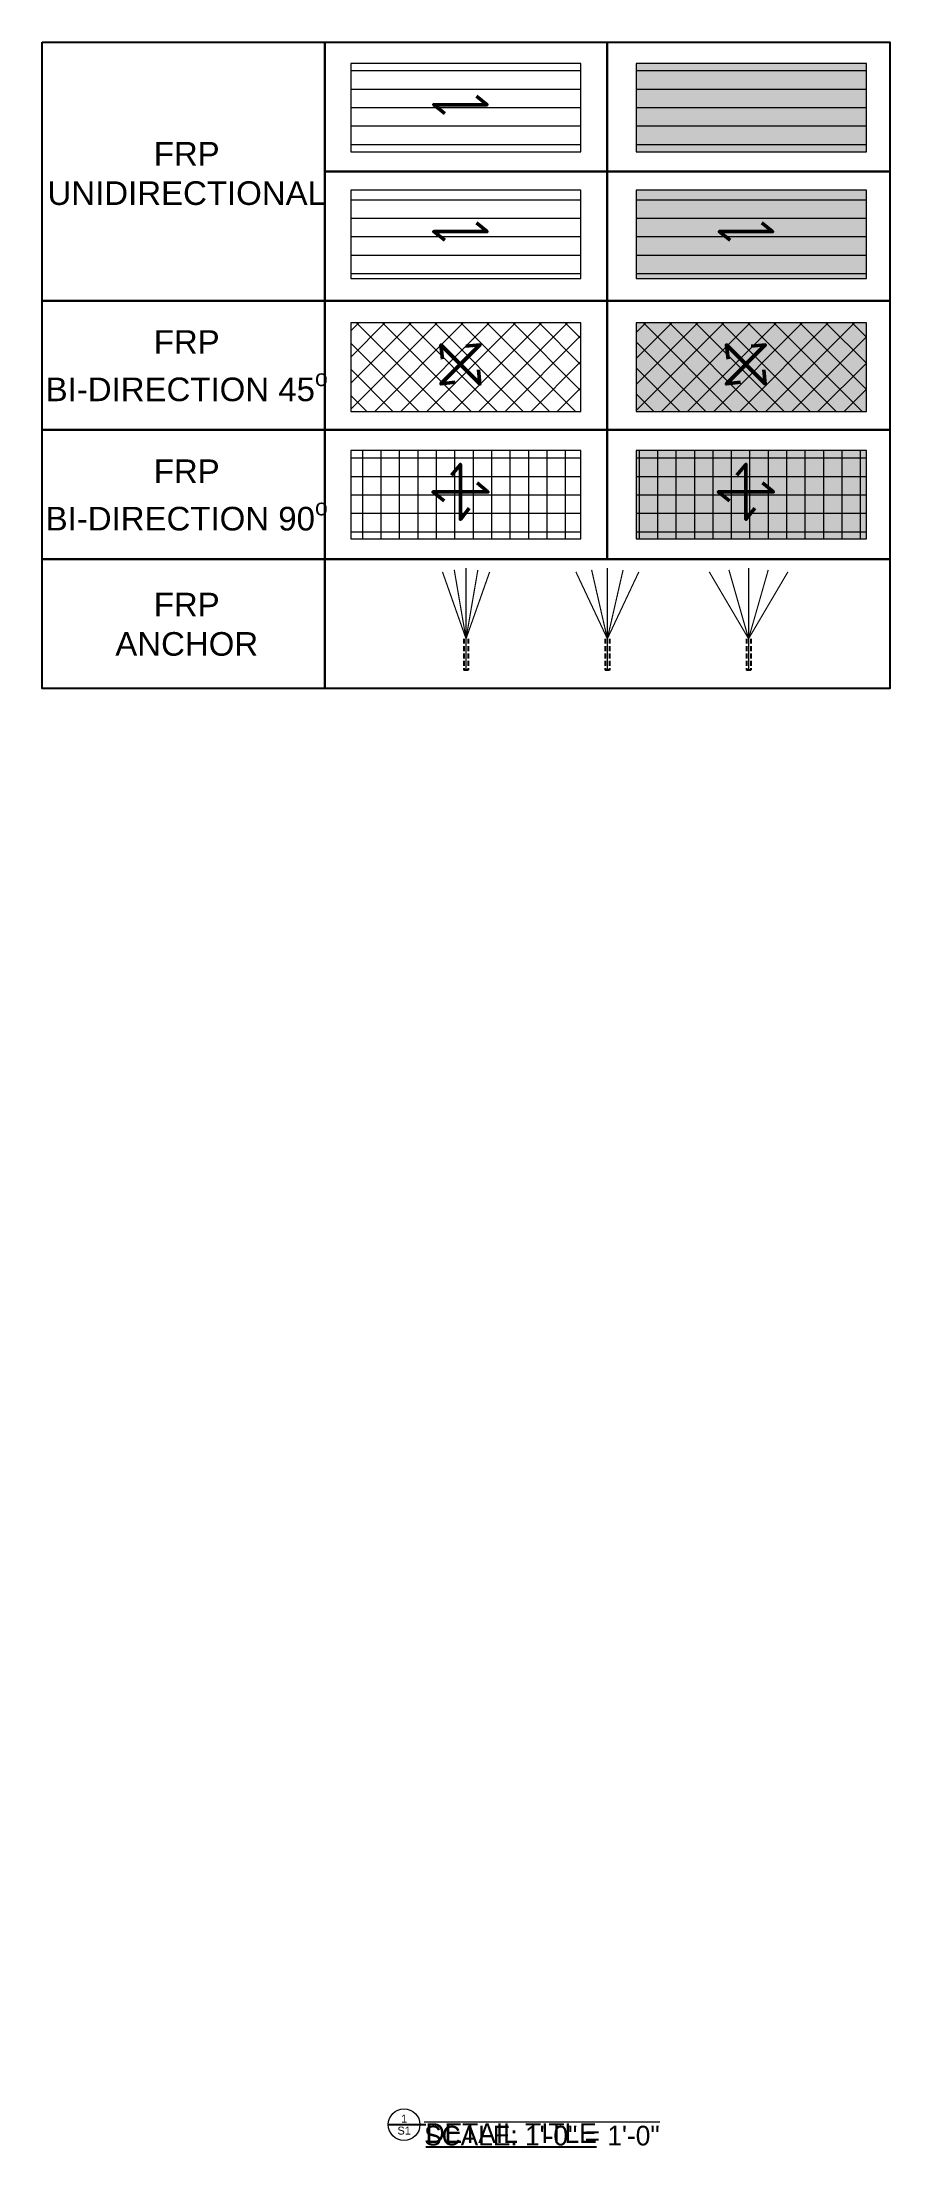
# Model space of a CAD drawing. Header units: inches. Extents: x 1159 to 9559, y -3650 to 1829.
# Drawn here: x 2709.3 to 2817.1, y 1380.6 to 1648 of the extents above; entities that cross this region are included whole.
import ezdxf
from ezdxf.enums import TextEntityAlignment as Align

# ---------------------------------------------------------------- set-up
doc = ezdxf.new("R2018")
doc.units = ezdxf.units.IN
doc.header["$MEASUREMENT"] = 0
doc.linetypes.add('HIDDEN2', pattern=[0.1875, 0.125, -0.0625])
for name, color, linetype, lineweight in [('STN-ANCHOR', 30, 'Continuous', 20), ('STN-ANNO-TEXT', 3, 'Continuous', 20), ('STN-ANNO-TITL-TEXT', 7, 'Continuous', 25), ('STN-FIBER', 3, 'Continuous', 20), ('STN-FRP', 5, 'Continuous', 20), ('STN-FRP-HATCH', 5, 'Continuous', 5), ('STN-GRAY-Sc-25', 254, 'Continuous', 20), ('STN-GRID-ID', 6, 'Continuous', 20)]:
    doc.layers.add(name, color=color, linetype=linetype, lineweight=lineweight)
doc.layers.add('STN-ANCHOR-HDNL-BEND', color=4, linetype='HIDDEN2')
doc.styles.add('DIMENSIONS', font='swiss.ttf')
doc.styles.get("Standard").update_dxf_attribs({"font": 'swiss.ttf'})
pattern_1 = [(180, (20978.942, 3747.461), (-4e-16, -6.25), [])]
pattern_2 = [(135, (20978.942, 3751.19), (-4.4194174, -4.4194174), []), (225, (20978.942, 3751.19), (4.4194174, -4.4194174), [])]
pattern_3 = [(90, (20978.942, 3747.461), (-6.25, 0), []), (180, (20978.942, 3747.461), (-9e-16, -6.25), [])]

msp = doc.modelspace()

# ---------------------------------------------------------------- texts
at = {"layer": 'STN-ANNO-TEXT', "char_height": 3, "width": 36.56888, "attachment_point": 5}
for s, insert in [('\\A1;FRP \\PUNIDIRECTIONAL', (2727.705, 1631.318)), ('\\A1;FRP \\PBI-DIRECTION 45{\\H0.7x;\\So^ ;}', (2727.705, 1606.892)), ('\\A1;FRP \\PBI-DIRECTION 90{\\H0.7x;\\So^ ;}', (2727.705, 1590.464)), ('\\A1;FRP \\PANCHOR', (2727.705, 1574.037))]:
    msp.add_mtext(s, dxfattribs=dict(at, insert=insert))

# ---------------------------------------------------------------- blocks, each defined once
blk = doc.blocks.new('*U82')
at = {"layer": 'STN-ANCHOR', "const_width": 0.15}
for points in [[(-12.31, 2.9), (-20.8, 6.9)], [(-12.31, 2.9), (-21.31, 2.9)], [(-12.31, 2.9), (-21.06, 0.9)], [(-12.31, 2.9), (-21.05, 4.9)], [(-12.31, 2.9), (-20.81, -1.1)], [(-8.31, 2.89), (-12.31, 2.9)]]:
    blk.add_lwpolyline(points, dxfattribs=at)
at = {"layer": 'STN-ANCHOR-HDNL-BEND', "ltscale": 5}
blk.add_line((-12.31, 2.62), (-8.31, 2.62), dxfattribs=at)
blk.add_lwpolyline([(-12.31, 3.17), (-8.31, 3.17), (-8.31, 2.62)], dxfattribs=at)
blk = doc.blocks.new('*U81')
at = {"layer": 'STN-ANCHOR', "const_width": 0.15}
for points in [[(-12.31, 2.9), (-20.8, 5.9)], [(-12.31, 2.9), (-21.31, 2.9)], [(-12.31, 2.9), (-21.05, 4.4)], [(-12.31, 2.9), (-21.06, 1.4)], [(-12.31, 2.9), (-20.81, -0.1)], [(-12.31, 2.9), (-8.31, 2.9)]]:
    blk.add_lwpolyline(points, dxfattribs=at)
at = {"layer": 'STN-ANCHOR-HDNL-BEND', "ltscale": 5}
blk.add_line((-12.31, 2.62), (-8.31, 2.62), dxfattribs=at)
blk.add_lwpolyline([(-12.31, 3.17), (-8.31, 3.17), (-8.31, 2.62)], dxfattribs=at)
blk = doc.blocks.new('*U83')
at = {"layer": 'STN-ANCHOR', "const_width": 0.15}
for points in [[(-12.31, 2.89), (-21.06, 5.39)], [(-12.31, 2.89), (-20.81, 7.89)], [(-12.31, 2.89), (-21.31, 2.89)], [(-12.31, 2.89), (-21.06, 0.39)], [(-12.31, 2.89), (-20.81, -2.11)], [(-12.31, 2.89), (-8.31, 2.9)]]:
    blk.add_lwpolyline(points, dxfattribs=at)
at = {"layer": 'STN-ANCHOR-HDNL-BEND', "ltscale": 5}
blk.add_line((-12.31, 2.62), (-8.31, 2.62), dxfattribs=at)
blk.add_lwpolyline([(-12.31, 3.17), (-8.31, 3.17), (-8.31, 2.62)], dxfattribs=at)
blk = doc.blocks.new('*U31')
at = {"layer": 'STN-FRP-HATCH'}
h = blk.add_hatch(dxfattribs=at)
h.set_pattern_fill('ANSI31', color=256, scale=50, angle=135)
h.set_pattern_definition(pattern_1)
h.paths.add_polyline_path([(78, 0), (78, 30), (0, 30), (0, 0)])
at = {"layer": 'STN-GRAY-Sc-25'}
h = blk.add_hatch(color=256, dxfattribs=at)
h.dxf.hatch_style = 1
h.paths.add_polyline_path([(78, 30), (0, 30), (0, 0), (78, 0)])
at = {"layer": 'STN-FRP'}
blk.add_lwpolyline([(78, 30), (78, 0), (0, 0), (0, 30)], close=True, dxfattribs=at)
blk = doc.blocks.new('*U34')
at = {"layer": 'STN-FRP-HATCH'}
h = blk.add_hatch(dxfattribs=at)
h.set_pattern_fill('ANSI31', color=96, scale=50, angle=135)
h.set_pattern_definition(pattern_1)
h.paths.add_polyline_path([(78, 0), (78, 30), (0, 30), (0, 0)])
at = {"layer": 'STN-GRAY-Sc-25'}
h = blk.add_hatch(color=256, dxfattribs=at)
h.dxf.hatch_style = 1
h.paths.add_polyline_path([(78, 30), (0, 30), (0, 0), (78, 0)])
at = {"layer": 'STN-FIBER', "lineweight": 50}
blk.add_lwpolyline([(46.18, 13.02), (49.86, 15.95), (31.79, 15.95), (35.38, 18.87)], dxfattribs=at)
at = {"layer": 'STN-FRP', "color": 96}
blk.add_lwpolyline([(78, 30), (78, 0), (0, 0), (0, 30)], close=True, dxfattribs=at)
blk = doc.blocks.new('*U45')
at = {"layer": 'STN-FRP-HATCH'}
h = blk.add_hatch(dxfattribs=at)
h.set_pattern_fill('ANSI31', color=256, scale=50, angle=135)
h.set_pattern_definition(pattern_1)
h.paths.add_polyline_path([(78, 0), (78, 30), (0, 30), (0, 0)])
at = {"layer": 'STN-FIBER', "lineweight": 50}
blk.add_lwpolyline([(46.18, 13.02), (49.86, 15.95), (31.79, 15.95), (35.38, 18.87)], dxfattribs=at)
at = {"layer": 'STN-FRP'}
blk.add_lwpolyline([(78, 30), (78, 0), (0, 0), (0, 30)], close=True, dxfattribs=at)
blk = doc.blocks.new('*U47')
at = {"layer": 'STN-FRP-HATCH'}
h = blk.add_hatch(dxfattribs=at)
h.set_pattern_fill('ANSI31', color=96, scale=50, angle=135)
h.set_pattern_definition(pattern_1)
h.paths.add_polyline_path([(78, 0), (78, 30), (0, 30), (0, 0)])
at = {"layer": 'STN-FIBER', "lineweight": 50}
blk.add_lwpolyline([(46.18, 13.02), (49.86, 15.95), (31.79, 15.95), (35.38, 18.87)], dxfattribs=at)
at = {"layer": 'STN-FRP', "color": 96}
blk.add_lwpolyline([(78, 30), (78, 0), (0, 0), (0, 30)], close=True, dxfattribs=at)
blk = doc.blocks.new('*U69')
for points in [[(-2.01, 0), (1.99, 0)], [(1.99, 0), (2.74, 0)]]:
    blk.add_lwpolyline(points)
at = {"layer": 'STN-GRID-ID'}
for p, q in [((-2.01, 0), (2.01, 0)), ((1.24, 0), (2.12, 0))]:
    blk.add_line(p, q, dxfattribs=at)
blk.add_circle((0, 0), 2.01, dxfattribs=at)
at = {"layer": 'STN-ANNO-TEXT', "style": 'DIMENSIONS'}
for tag, p in [('1', (0, 0.76)), ('S1', (0, -0.76))]:
    blk.add_attdef(tag, text='', height=1, dxfattribs=at).set_placement(p, align=Align.MIDDLE_CENTER)
at = {"layer": 'STN-ANNO-TEXT', "lineweight": 30, "flags": 104}
blk.add_attdef('SCALE', text='', height=1, dxfattribs=at).set_placement((2.54, -0.14), align=Align.TOP_LEFT)
at = {"layer": 'STN-ANNO-TITL-TEXT', "lineweight": 30}
blk.add_attdef('%%UTITLE', text='', height=1.34, dxfattribs=at).set_placement((2.74, 0.17), align=Align.BOTTOM_LEFT)
blk = doc.blocks.new('*U75')
at = {"layer": 'STN-FRP-HATCH'}
h = blk.add_hatch(dxfattribs=at)
h.set_pattern_fill('ANSI37', color=256, scale=50, angle=90)
h.set_pattern_definition(pattern_2)
h.paths.add_polyline_path([(78, 0), (78, 30), (0, 30), (0, 0)])
at = {"layer": 'STN-GRAY-Sc-25'}
h = blk.add_hatch(color=256, dxfattribs=at)
h.dxf.hatch_style = 1
h.paths.add_polyline_path([(78, 30), (0, 30), (0, 0), (78, 0)])
at = {"layer": 'STN-FIBER', "lineweight": 50}
for points in [[(42.62, 9.9), (47.45, 9.35), (34.25, 22.55), (39.01, 22.06)], [(46.89, 17.72), (47.45, 22.54), (34.25, 9.35), (34.73, 14.11)]]:
    blk.add_lwpolyline(points, dxfattribs=at)
at = {"layer": 'STN-FRP'}
blk.add_lwpolyline([(78, 30), (78, 0), (0, 0), (0, 30)], close=True, dxfattribs=at)
blk = doc.blocks.new('*U63')
at = {"layer": 'STN-FRP-HATCH'}
h = blk.add_hatch(dxfattribs=at)
h.set_pattern_fill('ANSI37', color=256, scale=50, angle=45)
h.set_pattern_definition(pattern_3)
h.paths.add_polyline_path([(78, 0), (78, 30), (0, 30), (0, 0)])
at = {"layer": 'STN-GRAY-Sc-25'}
h = blk.add_hatch(color=256, dxfattribs=at)
h.dxf.hatch_style = 1
h.paths.add_polyline_path([(78, 30), (0, 30), (0, 0), (78, 0)])
at = {"layer": 'STN-FIBER', "lineweight": 50}
for points in [[(37.83, 10.42), (40.85, 6.61), (40.85, 25.28), (43.87, 21.57)], [(46.37, 12.92), (50.18, 15.95), (31.51, 15.95), (35.22, 18.97)]]:
    blk.add_lwpolyline(points, dxfattribs=at)
at = {"layer": 'STN-FRP'}
blk.add_lwpolyline([(78, 30), (78, 0), (0, 0), (0, 30)], close=True, dxfattribs=at)
blk = doc.blocks.new('*U65')
at = {"layer": 'STN-FRP-HATCH'}
h = blk.add_hatch(dxfattribs=at)
h.set_pattern_fill('ANSI37', color=256, scale=50, angle=45)
h.set_pattern_definition(pattern_3)
h.paths.add_polyline_path([(78, 0), (78, 30), (0, 30), (0, 0)])
at = {"layer": 'STN-FIBER', "lineweight": 50}
for points in [[(37.83, 10.42), (40.85, 6.61), (40.85, 25.28), (43.87, 21.57)], [(46.37, 12.92), (50.18, 15.95), (31.51, 15.95), (35.22, 18.97)]]:
    blk.add_lwpolyline(points, dxfattribs=at)
at = {"layer": 'STN-FRP'}
blk.add_lwpolyline([(78, 30), (78, 0), (0, 0), (0, 30)], close=True, dxfattribs=at)
blk = doc.blocks.new('*U74')
at = {"layer": 'STN-FRP-HATCH'}
h = blk.add_hatch(dxfattribs=at)
h.set_pattern_fill('ANSI37', color=256, scale=50, angle=90)
h.set_pattern_definition(pattern_2)
h.paths.add_polyline_path([(78, 0), (78, 30), (0, 30), (0, 0)])
at = {"layer": 'STN-FIBER', "lineweight": 50}
for points in [[(42.62, 9.9), (47.45, 9.35), (34.25, 22.55), (39.01, 22.06)], [(46.89, 17.72), (47.45, 22.54), (34.25, 9.35), (34.73, 14.11)]]:
    blk.add_lwpolyline(points, dxfattribs=at)
at = {"layer": 'STN-FRP'}
blk.add_lwpolyline([(78, 30), (78, 0), (0, 0), (0, 30)], close=True, dxfattribs=at)

# ---------------------------------------------------------------- linework, layer by layer
for points in [[(2709.32, 1648.027), (2745.242, 1648.027), (2745.242, 1615.172), (2709.32, 1615.172)], [(2745.242, 1648.027), (2781.165, 1648.027), (2781.165, 1631.599), (2745.242, 1631.599)], [(2781.165, 1648.027), (2817.088, 1648.027), (2817.088, 1631.599), (2781.165, 1631.599)], [(2745.242, 1631.599), (2781.165, 1631.599), (2781.165, 1615.172), (2745.242, 1615.172)], [(2781.165, 1631.599), (2817.088, 1631.599), (2817.088, 1615.172), (2781.165, 1615.172)], [(2709.32, 1615.172), (2745.242, 1615.172), (2745.242, 1598.744), (2709.32, 1598.744)], [(2745.242, 1615.172), (2781.165, 1615.172), (2781.165, 1598.744), (2745.242, 1598.744)], [(2781.165, 1615.172), (2817.088, 1615.172), (2817.088, 1598.744), (2781.165, 1598.744)], [(2709.32, 1598.744), (2745.242, 1598.744), (2745.242, 1582.316), (2709.32, 1582.316)], [(2745.242, 1598.744), (2781.165, 1598.744), (2781.165, 1582.316), (2745.242, 1582.316)], [(2781.165, 1598.744), (2817.088, 1598.744), (2817.088, 1582.316), (2781.165, 1582.316)], [(2709.32, 1582.316), (2745.242, 1582.316), (2745.242, 1565.889), (2709.32, 1565.889)], [(2745.242, 1582.316), (2817.088, 1582.316), (2817.088, 1565.889), (2745.242, 1565.889)]]:
    msp.add_lwpolyline(points, close=True)

# ---------------------------------------------------------------- block references
at = {"xscale": -0.375, "yscale": 0.375, "zscale": 0.375}
for name, p in [('*U45', (2777.81, 1634.075)), ('*U31', (2814.092, 1634.075)), ('*U47', (2777.81, 1617.968)), ('*U34', (2814.092, 1617.968)), ('*U74', (2777.81, 1601.098)), ('*U75', (2814.092, 1601.098)), ('*U65', (2777.81, 1584.896)), ('*U63', (2814.092, 1584.896))]:
    msp.add_blockref(name, p, dxfattribs=at)
at = {"rotation": 270}
for name, p in [('*U81', (2760.309, 1559.908)), ('*U82', (2778.27, 1559.908)), ('*U83', (2796.232, 1559.908))]:
    msp.add_blockref(name, p, dxfattribs=at)
ref = msp.add_blockref('*U69', (2755.34, 1383.414))
ref.add_attrib('1', '1', dxfattribs={"layer": 'STN-ANNO-TEXT', "height": 1.005, "style": 'DIMENSIONS'}).set_placement((2755.34, 1384.171), align=Align.MIDDLE_CENTER)
ref.add_attrib('S1', 'S1', dxfattribs={"layer": 'STN-ANNO-TEXT', "height": 1.0048, "style": 'DIMENSIONS'}).set_placement((2755.34, 1382.657), align=Align.MIDDLE_CENTER)
lines = msp.add_mtext('{\\OSCALE: 1\'-0" = 1\'-0"}', dxfattribs={"layer": 'STN-ANNO-TEXT', "insert": (2757.879, 1383.274), "char_height": 2.5, "attachment_point": 1})
ref.add_attrib('SCALE', '', (2757.879, 1383.274), dxfattribs={"flags": 104}).embed_mtext(lines)
lines = msp.add_mtext('{\\LDETAIL TITLE}', dxfattribs={"layer": 'STN-ANNO-TITL-TEXT', "insert": (2758.077, 1383.586), "char_height": 2.5, "attachment_point": 1})
ref.add_attrib('%%UTITLE', '', (2758.077, 1383.586)).embed_mtext(lines)

msp.set_redraw_order([(e.dxf.handle, doc.entitydb.next_handle()) for e in msp.query("TEXT MTEXT ATTDEF DIMENSION ARC_DIMENSION")])  # texts and dimensions are drawn at this point

doc.saveas('drawing.dxf')
